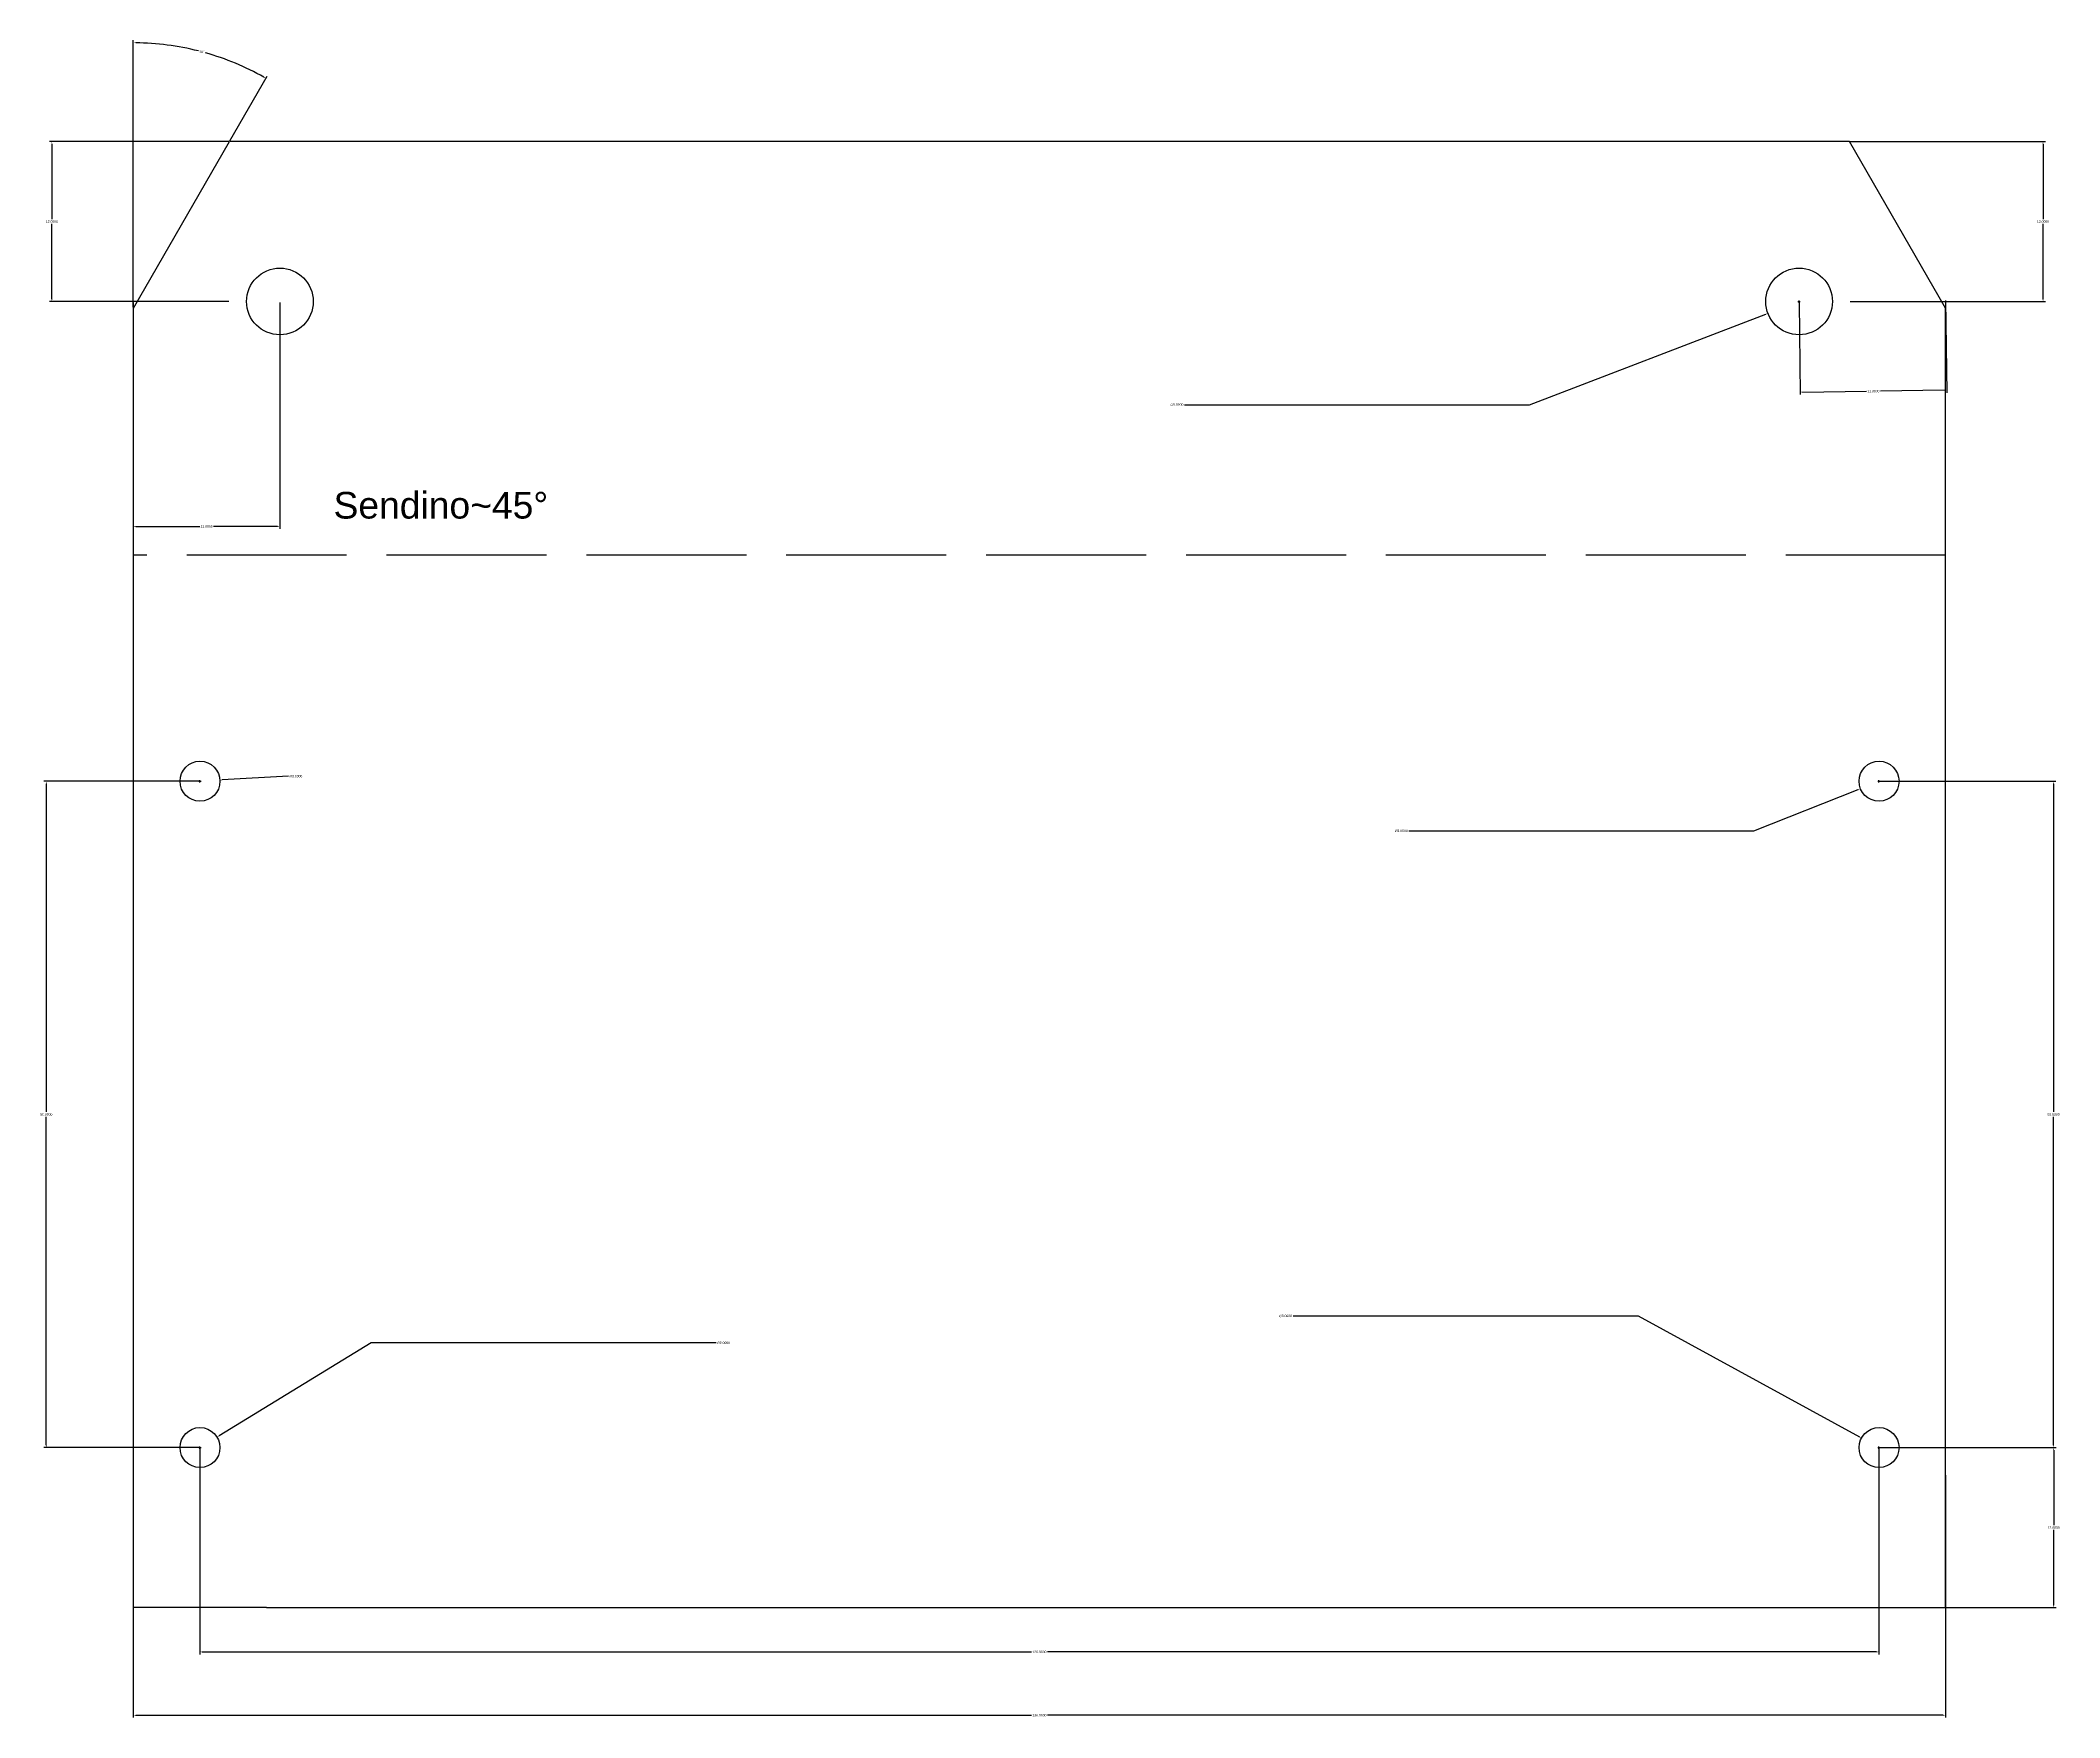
# Model space of a CAD drawing. Header units: millimetres. Extents: x 2536 to 2688, y 1640 to 1766.
import ezdxf

# ---------------------------------------------------------------- set-up
doc = ezdxf.new("R2010")
doc.units = ezdxf.units.MM
doc.linetypes.add('ACAD_ISO02W100', pattern=[15, 12, -3])
doc.styles.get("Standard").update_dxf_attribs({"font": 'arial.ttf'})
doc.dimstyles.get("Standard").update_dxf_attribs({"dimtxt": 0.18, "dimasz": 0.18, "dimexe": 0.18, "dimexo": 0.0625, "dimgap": 0.09, "dimtad": 0, "dimtih": 1, "dimtoh": 1, "dimdec": 4, "dimzin": 0, "dimdsep": 46, "dimtxsty": 'Standard', "dimcen": 0.09, "dimadec": 0, "dimazin": 0, "dimtfac": 1, "dimtdec": 4, "dimtofl": 0, "dimtmove": 0, "dimatfit": 3, "dimfxl": 1, "dimtolj": 1, "dimtzin": 0, "dimarcsym": 0})

# ---------------------------------------------------------------- blocks, each defined once
blk = doc.blocks.new('*D17')
at = {"color": 0, "lineweight": -2, "transparency": 16777216}
for p, q in [((2550.2, 1758.36), (2536.75, 1758.36)), ((2536.93, 1758.18), (2536.93, 1752.55)), ((2536.93, 1746.54), (2536.93, 1752.18)), ((2550.2, 1746.36), (2536.75, 1746.36))]:
    blk.add_line(p, q, dxfattribs=at)
at = {"color": 0, "transparency": 16777216}
for points in [[(2536.9, 1758.18), (2536.96, 1758.18), (2536.93, 1758.36)], [(2536.9, 1746.54), (2536.96, 1746.54), (2536.93, 1746.36)]]:
    blk.add_solid(points, dxfattribs=at)
at = {"layer": 'Defpoints', "color": 0, "transparency": 16777216}
for p in [(2550.26, 1758.36), (2536.93, 1746.36), (2550.26, 1746.36)]:
    blk.add_point(p, dxfattribs=at)
at = {"color": 0, "transparency": 16777216, "insert": (2536.93, 1752.36), "char_height": 0.18, "attachment_point": 5}
blk.add_mtext('\\A1;12.0000', dxfattribs=at)
blk = doc.blocks.new('*D18')
at = {"color": 0, "lineweight": -2, "transparency": 16777216}
for p, q in [((2671.89, 1758.36), (2686.53, 1758.36)), ((2686.35, 1758.18), (2686.35, 1752.55)), ((2686.35, 1746.54), (2686.35, 1752.18)), ((2671.89, 1746.36), (2686.53, 1746.36))]:
    blk.add_line(p, q, dxfattribs=at)
at = {"color": 0, "transparency": 16777216}
for points in [[(2686.32, 1758.18), (2686.38, 1758.18), (2686.35, 1758.36)], [(2686.32, 1746.54), (2686.38, 1746.54), (2686.35, 1746.36)]]:
    blk.add_solid(points, dxfattribs=at)
at = {"layer": 'Defpoints', "color": 0, "transparency": 16777216}
for p in [(2671.83, 1758.36), (2671.83, 1746.36), (2686.35, 1746.36)]:
    blk.add_point(p, dxfattribs=at)
at = {"color": 0, "transparency": 16777216, "insert": (2686.35, 1752.36), "char_height": 0.18, "attachment_point": 5}
blk.add_mtext('\\A1;12.0000', dxfattribs=at)
blk = doc.blocks.new('*D19')
at = {"color": 0, "lineweight": -2, "transparency": 16777216}
for p, q in [((2543.04, 1746.3), (2543.04, 1729.31)), ((2554.04, 1746.3), (2554.04, 1729.31)), ((2543.22, 1729.49), (2548.02, 1729.49)), ((2553.86, 1729.49), (2549.07, 1729.49))]:
    blk.add_line(p, q, dxfattribs=at)
at = {"color": 0, "transparency": 16777216}
for points in [[(2543.22, 1729.52), (2543.22, 1729.46), (2543.04, 1729.49)], [(2553.86, 1729.52), (2553.86, 1729.46), (2554.04, 1729.49)]]:
    blk.add_solid(points, dxfattribs=at)
at = {"layer": 'Defpoints', "color": 0, "transparency": 16777216}
for p in [(2543.04, 1746.36), (2554.04, 1746.36), (2543.04, 1729.49)]:
    blk.add_point(p, dxfattribs=at)
at = {"color": 0, "transparency": 16777216, "insert": (2548.54, 1729.49), "char_height": 0.18, "attachment_point": 5}
blk.add_mtext('\\A1;11.0000', dxfattribs=at)
blk = doc.blocks.new('*D20')
at = {"color": 0, "lineweight": -2, "transparency": 16777216}
for p, q in [((2668.05, 1746.3), (2668.13, 1739.39)), ((2679.04, 1746.43), (2679.12, 1739.52)), ((2668.3, 1739.57), (2673.1, 1739.63)), ((2678.94, 1739.7), (2674.15, 1739.64))]:
    blk.add_line(p, q, dxfattribs=at)
at = {"color": 0, "transparency": 16777216}
for points in [[(2668.3, 1739.6), (2668.3, 1739.54), (2668.12, 1739.57)], [(2678.94, 1739.73), (2678.94, 1739.67), (2679.12, 1739.7)]]:
    blk.add_solid(points, dxfattribs=at)
at = {"layer": 'Defpoints', "color": 0, "transparency": 16777216}
for p in [(2668.04, 1746.36), (2679.04, 1746.49), (2679.12, 1739.7)]:
    blk.add_point(p, dxfattribs=at)
at = {"color": 0, "transparency": 16777216, "insert": (2673.62, 1739.64), "char_height": 0.18, "attachment_point": 5}
blk.add_mtext('\\A1;11.0000', dxfattribs=at)
blk = doc.blocks.new('*D21')
at = {"color": 0, "lineweight": -2, "transparency": 16777216}
for p, q in [((2547.95, 1710.36), (2548.13, 1710.36)), ((2548.04, 1710.27), (2548.04, 1710.45)), ((2554.68, 1710.74), (2549.72, 1710.46))]:
    blk.add_line(p, q, dxfattribs=at)
at = {"color": 0, "transparency": 16777216}
blk.add_solid([(2549.72, 1710.49), (2549.72, 1710.43), (2549.54, 1710.45)], dxfattribs=at)
at = {"layer": 'Defpoints', "color": 0, "transparency": 16777216}
for p in [(2546.55, 1710.28), (2549.54, 1710.45)]:
    blk.add_point(p, dxfattribs=at)
at = {"color": 0, "transparency": 16777216, "insert": (2555.24, 1710.74), "char_height": 0.18, "attachment_point": 5}
blk.add_mtext('\\A1;∅3.0000', dxfattribs=at)
blk = doc.blocks.new('*D22')
at = {"color": 0, "lineweight": -2, "transparency": 16777216}
for p, q in [((2547.98, 1710.36), (2536.33, 1710.36)), ((2536.51, 1710.18), (2536.51, 1685.55)), ((2536.51, 1660.54), (2536.51, 1685.18)), ((2547.98, 1660.36), (2536.33, 1660.36))]:
    blk.add_line(p, q, dxfattribs=at)
at = {"color": 0, "transparency": 16777216}
for points in [[(2536.48, 1710.18), (2536.54, 1710.18), (2536.51, 1710.36)], [(2536.48, 1660.54), (2536.54, 1660.54), (2536.51, 1660.36)]]:
    blk.add_solid(points, dxfattribs=at)
at = {"layer": 'Defpoints', "color": 0, "transparency": 16777216}
for p in [(2548.04, 1710.36), (2536.51, 1660.36), (2548.04, 1660.36)]:
    blk.add_point(p, dxfattribs=at)
at = {"color": 0, "transparency": 16777216, "insert": (2536.51, 1685.36), "char_height": 0.18, "attachment_point": 5}
blk.add_mtext('\\A1;50.0000', dxfattribs=at)
blk = doc.blocks.new('*D23')
at = {"color": 0, "lineweight": -2, "transparency": 16777216}
for p, q in [((2674.11, 1710.36), (2687.32, 1710.36)), ((2687.14, 1710.18), (2687.14, 1685.55)), ((2687.14, 1660.54), (2687.14, 1685.18)), ((2674.11, 1660.36), (2687.32, 1660.36))]:
    blk.add_line(p, q, dxfattribs=at)
at = {"color": 0, "transparency": 16777216}
for points in [[(2687.11, 1710.18), (2687.17, 1710.18), (2687.14, 1710.36)], [(2687.11, 1660.54), (2687.17, 1660.54), (2687.14, 1660.36)]]:
    blk.add_solid(points, dxfattribs=at)
at = {"layer": 'Defpoints', "color": 0, "transparency": 16777216}
for p in [(2674.04, 1710.36), (2674.04, 1660.36), (2687.14, 1660.36)]:
    blk.add_point(p, dxfattribs=at)
at = {"color": 0, "transparency": 16777216, "insert": (2687.14, 1685.36), "char_height": 0.18, "attachment_point": 5}
blk.add_mtext('\\A1;50.0000', dxfattribs=at)
blk = doc.blocks.new('*D24')
at = {"color": 0, "lineweight": -2, "transparency": 16777216}
for p, q in [((2674.11, 1660.36), (2687.33, 1660.36)), ((2687.15, 1660.18), (2687.15, 1654.55)), ((2687.15, 1648.54), (2687.15, 1654.18)), ((2674.11, 1648.36), (2687.33, 1648.36))]:
    blk.add_line(p, q, dxfattribs=at)
at = {"color": 0, "transparency": 16777216}
for points in [[(2687.12, 1660.18), (2687.18, 1660.18), (2687.15, 1660.36)], [(2687.12, 1648.54), (2687.18, 1648.54), (2687.15, 1648.36)]]:
    blk.add_solid(points, dxfattribs=at)
at = {"layer": 'Defpoints', "color": 0, "transparency": 16777216}
for p in [(2674.04, 1660.36), (2674.04, 1648.36), (2687.15, 1648.36)]:
    blk.add_point(p, dxfattribs=at)
at = {"color": 0, "transparency": 16777216, "insert": (2687.15, 1654.36), "char_height": 0.18, "attachment_point": 5}
blk.add_mtext('\\A1;12.0000', dxfattribs=at)
blk = doc.blocks.new('*D25')
at = {"color": 0, "lineweight": -2, "transparency": 16777216}
for p, q in [((2548.04, 1660.3), (2548.04, 1644.85)), ((2674.04, 1660.3), (2674.04, 1644.85)), ((2548.22, 1645.03), (2610.45, 1645.03)), ((2673.86, 1645.03), (2611.64, 1645.03))]:
    blk.add_line(p, q, dxfattribs=at)
at = {"color": 0, "transparency": 16777216}
for points in [[(2548.22, 1645.06), (2548.22, 1645), (2548.04, 1645.03)], [(2673.86, 1645.06), (2673.86, 1645), (2674.04, 1645.03)]]:
    blk.add_solid(points, dxfattribs=at)
at = {"layer": 'Defpoints', "color": 0, "transparency": 16777216}
for p in [(2548.04, 1660.36), (2674.04, 1660.36), (2674.04, 1645.03)]:
    blk.add_point(p, dxfattribs=at)
at = {"color": 0, "transparency": 16777216, "insert": (2611.04, 1645.03), "char_height": 0.18, "attachment_point": 5}
blk.add_mtext('\\A1;126.0000', dxfattribs=at)
blk = doc.blocks.new('*D26')
at = {"color": 0, "lineweight": -2, "transparency": 16777216}
for p, q in [((2543.04, 1658.3), (2543.04, 1640.1)), ((2679.04, 1658.3), (2679.04, 1640.1)), ((2543.22, 1640.28), (2610.45, 1640.28)), ((2678.86, 1640.28), (2611.64, 1640.28))]:
    blk.add_line(p, q, dxfattribs=at)
at = {"color": 0, "transparency": 16777216}
for points in [[(2543.22, 1640.31), (2543.22, 1640.25), (2543.04, 1640.28)], [(2678.86, 1640.31), (2678.86, 1640.25), (2679.04, 1640.28)]]:
    blk.add_solid(points, dxfattribs=at)
at = {"layer": 'Defpoints', "color": 0, "transparency": 16777216}
for p in [(2543.04, 1658.36), (2679.04, 1658.36), (2679.04, 1640.28)]:
    blk.add_point(p, dxfattribs=at)
at = {"color": 0, "transparency": 16777216, "insert": (2611.04, 1640.28), "char_height": 0.18, "attachment_point": 5}
blk.add_mtext('\\A1;136.0000', dxfattribs=at)
blk = doc.blocks.new('*D27')
at = {"color": 0, "lineweight": -2, "transparency": 16777216}
for p, q in [((2664.64, 1706.64), (2672.48, 1709.75)), ((2673.95, 1710.36), (2674.13, 1710.36)), ((2674.04, 1710.27), (2674.04, 1710.45)), ((2638.75, 1706.64), (2664.64, 1706.64))]:
    blk.add_line(p, q, dxfattribs=at)
at = {"color": 0, "transparency": 16777216}
blk.add_solid([(2672.47, 1709.77), (2672.49, 1709.72), (2672.65, 1709.81)], dxfattribs=at)
at = {"layer": 'Defpoints', "color": 0, "transparency": 16777216}
for p in [(2675.44, 1710.92), (2672.65, 1709.81)]:
    blk.add_point(p, dxfattribs=at)
at = {"color": 0, "transparency": 16777216, "insert": (2638.19, 1706.64), "char_height": 0.18, "attachment_point": 5}
blk.add_mtext('\\A1;∅3.0000', dxfattribs=at)
blk = doc.blocks.new('*D28')
at = {"color": 0, "lineweight": -2, "transparency": 16777216}
for p, q in [((2630.07, 1670.24), (2655.96, 1670.24)), ((2655.96, 1670.24), (2672.57, 1661.17)), ((2673.95, 1660.36), (2674.13, 1660.36)), ((2674.04, 1660.27), (2674.04, 1660.45))]:
    blk.add_line(p, q, dxfattribs=at)
at = {"color": 0, "transparency": 16777216}
blk.add_solid([(2672.58, 1661.2), (2672.56, 1661.14), (2672.73, 1661.08)], dxfattribs=at)
at = {"layer": 'Defpoints', "color": 0, "transparency": 16777216}
for p in [(2672.73, 1661.08), (2675.36, 1659.65)]:
    blk.add_point(p, dxfattribs=at)
at = {"color": 0, "transparency": 16777216, "insert": (2629.51, 1670.24), "char_height": 0.18, "attachment_point": 5}
blk.add_mtext('\\A1;∅3.0000', dxfattribs=at)
blk = doc.blocks.new('*D29')
at = {"color": 0, "lineweight": -2, "transparency": 16777216}
for p, q in [((2560.89, 1668.22), (2549.48, 1661.24)), ((2586.78, 1668.22), (2560.89, 1668.22)), ((2547.95, 1660.36), (2548.13, 1660.36)), ((2548.04, 1660.27), (2548.04, 1660.45))]:
    blk.add_line(p, q, dxfattribs=at)
at = {"color": 0, "transparency": 16777216}
blk.add_solid([(2549.46, 1661.27), (2549.49, 1661.22), (2549.32, 1661.15)], dxfattribs=at)
at = {"layer": 'Defpoints', "color": 0, "transparency": 16777216}
for p in [(2549.32, 1661.15), (2546.77, 1659.58)]:
    blk.add_point(p, dxfattribs=at)
at = {"color": 0, "transparency": 16777216, "insert": (2587.34, 1668.22), "char_height": 0.18, "attachment_point": 5}
blk.add_mtext('\\A1;∅3.0000', dxfattribs=at)
blk = doc.blocks.new('*D30')
at = {"color": 0, "lineweight": -2, "transparency": 16777216}
for p, q in [((2543.04, 1745.93), (2543.04, 1765.96)), ((2550.29, 1758.42), (2553.09, 1763.26))]:
    blk.add_line(p, q, dxfattribs=at)
for start, end in [(75.7925, 89.482), (60.518, 74.2046)]:
    blk.add_arc((2543.04, 1745.86), 19.91, start, end, dxfattribs=at)
at = {"color": 0, "transparency": 16777216}
for points in [[(2543.22, 1765.75), (2543.22, 1765.8), (2543.04, 1765.78)], [(2552.86, 1763.22), (2552.83, 1763.17), (2553, 1763.11)]]:
    blk.add_solid(points, dxfattribs=at)
at = {"layer": 'Defpoints', "color": 0, "transparency": 16777216}
for p in [(2549.85, 1764.58), (2550.26, 1758.36), (2543.04, 1745.86), (2543.04, 1745.86), (2543.04, 1658.36)]:
    blk.add_point(p, dxfattribs=at)
at = {"color": 0, "transparency": 16777216, "insert": (2548.2, 1765.1), "char_height": 0.18, "attachment_point": 5}
blk.add_mtext('\\A1;30°', dxfattribs=at)
blk = doc.blocks.new('*D31')
at = {"color": 0, "lineweight": -2, "transparency": 16777216}
for p, q in [((2667.95, 1746.36), (2668.13, 1746.36)), ((2668.04, 1746.27), (2668.04, 1746.45)), ((2647.81, 1738.62), (2665.54, 1745.41)), ((2621.92, 1738.62), (2647.81, 1738.62))]:
    blk.add_line(p, q, dxfattribs=at)
at = {"color": 0, "transparency": 16777216}
blk.add_solid([(2665.53, 1745.43), (2665.55, 1745.38), (2665.71, 1745.47)], dxfattribs=at)
at = {"layer": 'Defpoints', "color": 0, "transparency": 16777216}
for p in [(2670.38, 1747.26), (2665.71, 1745.47)]:
    blk.add_point(p, dxfattribs=at)
at = {"color": 0, "transparency": 16777216, "insert": (2621.36, 1738.62), "char_height": 0.18, "attachment_point": 5}
blk.add_mtext('\\A1;∅5.0000', dxfattribs=at)

msp = doc.modelspace()

# ---------------------------------------------------------------- linework, layer by layer
for p, q in [((2543.04467, 1745.86438), (2550.26155, 1758.36438)), ((2671.82779, 1758.36438), (2550.26155, 1758.36438)), ((2679.04467, 1745.86438), (2671.82779, 1758.36438)), ((2543.04467, 1658.36438), (2543.04467, 1745.86438)), ((2679.04467, 1648.36438), (2679.04467, 1745.86438)), ((2553.04467, 1648.36438), (2679.04467, 1648.36438))]:
    msp.add_line(p, q)
at = {"linetype": 'ACAD_ISO02W100'}
msp.add_line((2679.04467, 1727.33121), (2543.04467, 1727.33121), dxfattribs=at)
at = {"linetype": 'ByBlock'}
for p, q in [((2543.04467, 1648.36438), (2543.04467, 1660.36438)), ((2553.04467, 1648.36438), (2543.04467, 1648.36438))]:
    msp.add_line(p, q, dxfattribs=at)
for centre, radius in [((2554.04467, 1746.36438), 2.5), ((2668.04467, 1746.36438), 2.5), ((2548.04467, 1710.36438), 1.5), ((2674.04467, 1710.36438), 1.5), ((2548.04467, 1660.36438), 1.5), ((2674.04467, 1660.36438), 1.5)]:
    msp.add_circle(centre, radius)

# ---------------------------------------------------------------- texts
at = {"linetype": 'ByBlock', "insert": (2558.0661, 1732.07494), "char_height": 2, "attachment_point": 1}
msp.add_mtext_dynamic_manual_height_columns('Sendino~45°', width=120.9785677, gutter_width=1, heights=[0], dxfattribs=at)

# ---------------------------------------------------------------- dimensions: what is measured, and where the dimension line sits
dim = msp.add_angular_dim_2l(base=(2549.85478, 1764.57501), line1=((2543.04467, 1658.36438), (2543.04467, 1745.86438)), line2=((2543.04467, 1745.86438), (2550.26155, 1758.36438)), dimstyle='Standard')
dim.commit()
dim.dimension.update_dxf_attribs({"geometry": '*D30', "text_midpoint": (2548.19813, 1765.09735)})
for base, p1, p2, picture, middle in [((2536.92613, 1746.36438), (2550.26155, 1758.36438), (2550.26155, 1746.36438), '*D17', (2536.92613, 1752.36438)), ((2686.34996, 1746.36438), (2671.82779, 1758.36438), (2671.82779, 1746.36438), '*D18', (2686.34996, 1752.36438)), ((2536.51127, 1660.36438), (2548.04467, 1710.36438), (2548.04467, 1660.36438), '*D22', (2536.51127, 1685.36438)), ((2687.13507, 1660.36438), (2674.04467, 1710.36438), (2674.04467, 1660.36438), '*D23', (2687.13507, 1685.36438)), ((2687.15119, 1648.36438), (2674.04467, 1660.36438), (2674.04467, 1648.36438), '*D24', (2687.15119, 1654.36438))]:
    dim = msp.add_linear_dim(base=base, p1=p1, p2=p2, angle=90, dimstyle='Standard')
    dim.commit()
    dim.dimension.update_dxf_attribs({"geometry": picture, "text_midpoint": middle})
for p1, p2, picture, middle in [((2670.37943, 1747.25818), (2665.7099, 1745.47058), '*D31', (2621.36305, 1738.61931)), ((2546.54703, 1710.28024), (2549.54231, 1710.44852), '*D21', (2554.67892, 1710.73709)), ((2675.43957, 1710.91596), (2672.64976, 1709.8128), '*D27', (2638.18762, 1706.64462)), ((2675.36112, 1659.64538), (2672.72822, 1661.08338), '*D28', (2629.50807, 1670.24262)), ((2546.76513, 1659.58157), (2549.32421, 1661.14718), '*D29', (2587.34306, 1668.22482))]:
    dim = msp.add_diameter_dim_2p(p1=p1, p2=p2, dimstyle='Standard')
    dim.commit()
    dim.dimension.update_dxf_attribs({"geometry": picture, "text_midpoint": middle, "dimtype": 163})
for base, p1, p2, picture, middle in [((2543.04467, 1729.49482), (2554.04467, 1746.36438), (2543.04467, 1746.36438), '*D19', (2548.54467, 1729.49482)), ((2674.04467, 1645.02617), (2548.04467, 1660.36438), (2674.04467, 1660.36438), '*D25', (2611.04467, 1645.02617)), ((2679.04467, 1640.2819), (2543.04467, 1658.36438), (2679.04467, 1658.36438), '*D26', (2611.04467, 1640.2819))]:
    dim = msp.add_linear_dim(base=base, p1=p1, p2=p2, dimstyle='Standard')
    dim.commit()
    dim.dimension.update_dxf_attribs({"geometry": picture, "text_midpoint": middle})
dim = msp.add_aligned_dim(p1=(2668.04467, 1746.36438), p2=(2679.04393, 1746.49184), distance=-6.79341, dimstyle='Standard')
dim.commit()
dim.dimension.update_dxf_attribs({"geometry": '*D20', "text_midpoint": (2673.62302, 1739.63515)})

doc.saveas('drawing.dxf')
